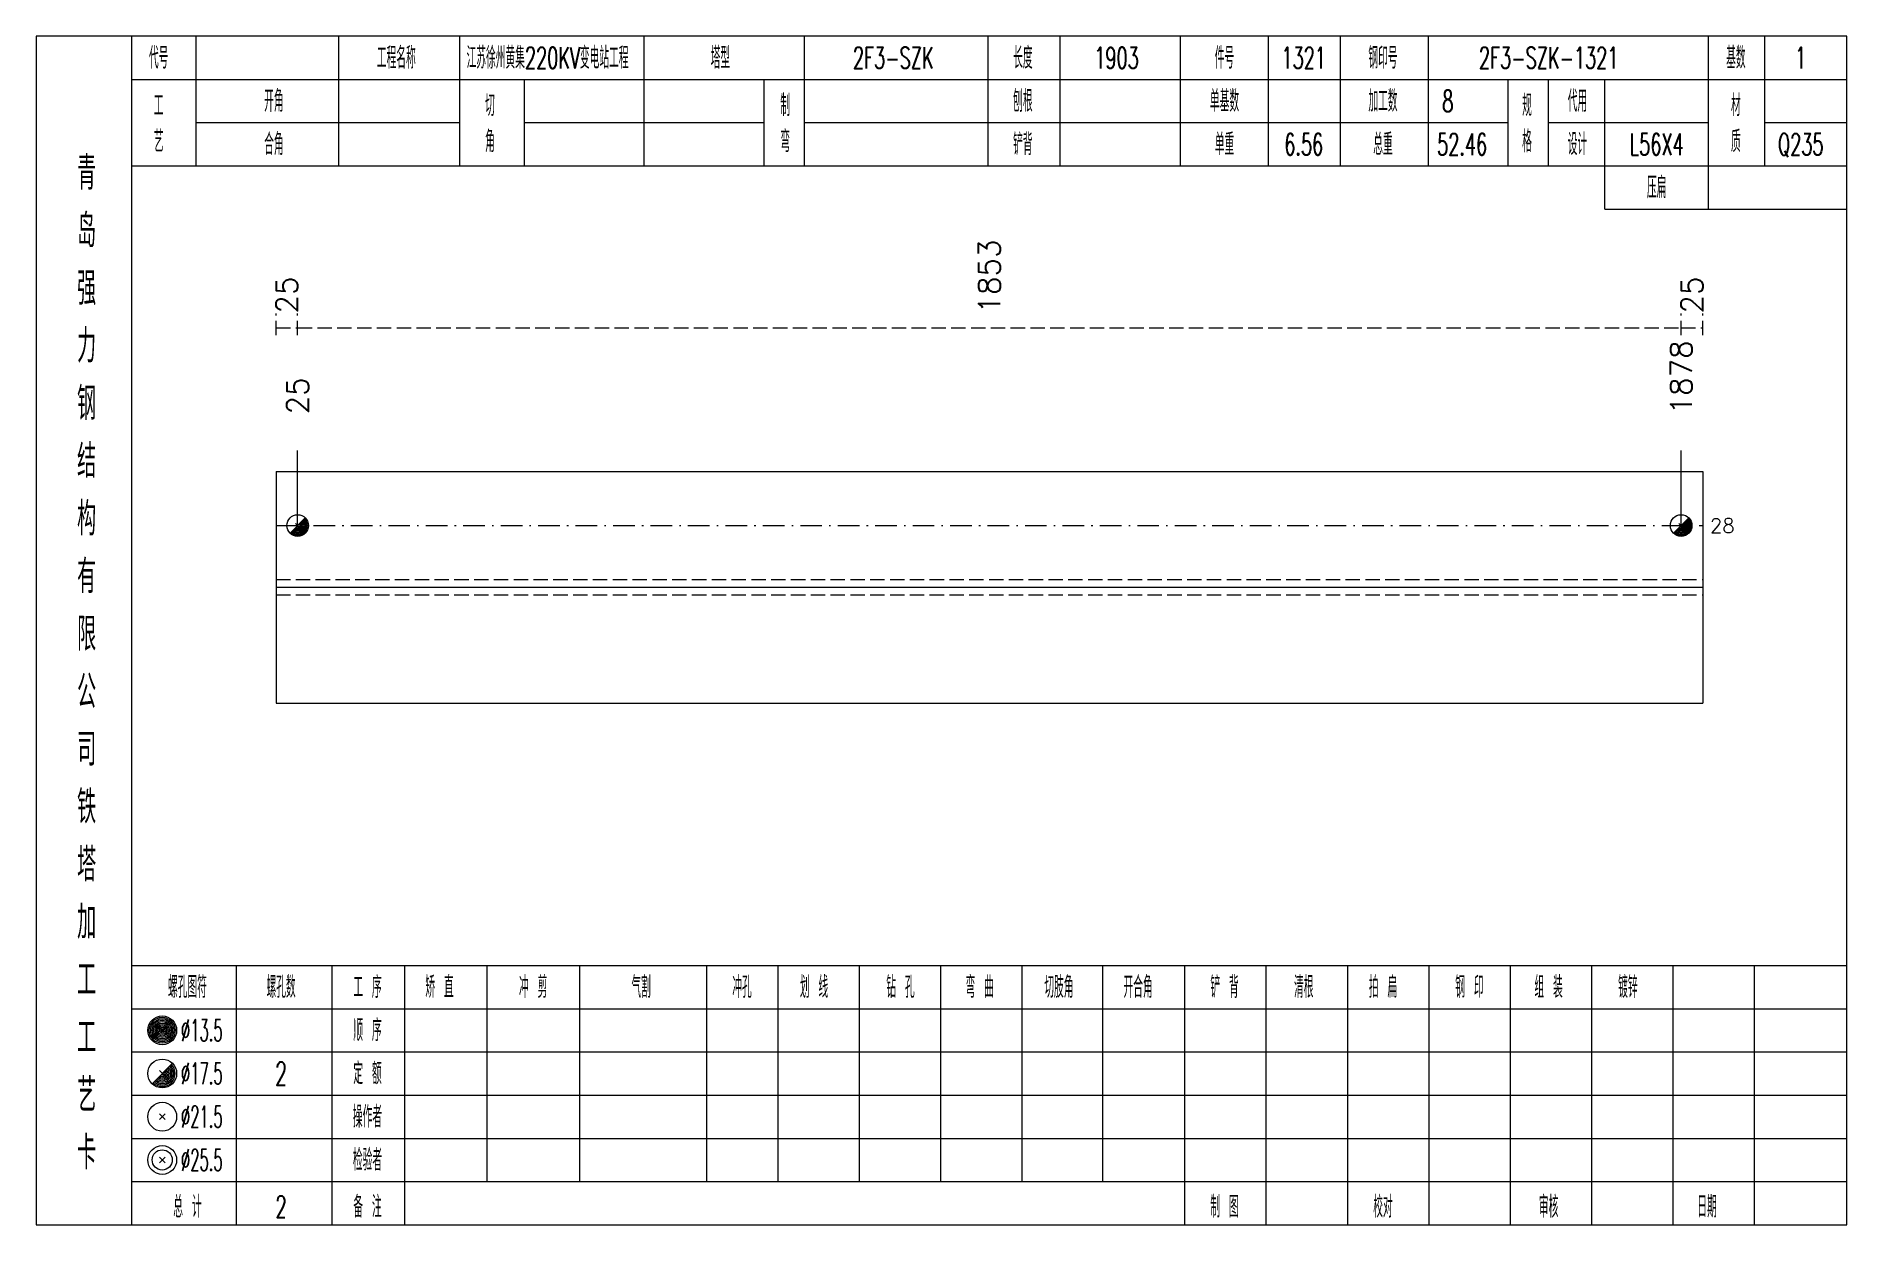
# Model space of a CAD drawing. Extents: x 0 to 4623, y -1159 to 4890.
# Drawn here: x 3736.8 to 3988.2, y 225 to 390 of the extents above; entities that cross this region are included whole.
import ezdxf
from ezdxf.enums import TextEntityAlignment as Align

# ---------------------------------------------------------------- set-up
doc = ezdxf.new("R2010")
doc.units = 0
doc.header["$MEASUREMENT"] = 0
doc.linetypes.add('一点画线', pattern=[5.2, 3, -1, 0.2, -1])
doc.linetypes.add('虚线', pattern=[2.75, 2, -0.75])
doc.layers.get('0').update_dxf_attribs({"linetype": 'CONTINUOUS', "lineweight": 25})
for name, color, linetype, lineweight in [('1', 7, 'CONTINUOUS', 25), ('4', 7, 'CONTINUOUS', 25), ('5', 7, 'CONTINUOUS', 25)]:
    doc.layers.add(name, color=color, linetype=linetype, lineweight=lineweight)
doc.styles.get("Standard").update_dxf_attribs({"font": 'simplex.shx', "width": 0.7, "height": 3, "bigfont": 'gbhzfs.shx'})

msp = doc.modelspace()

# ---------------------------------------------------------------- texts
at = {"color": 8, "linetype": 'Continuous', "lineweight": 9}
for s, p in [('1853', (3869.15, 351.5)), ('25', (3771.6, 351.5)), ('25', (3966.7, 351.5))]:
    msp.add_text(s, height=3, rotation=90, dxfattribs=at).set_placement(p, align=Align.MIDDLE_LEFT)
at = {"color": 7, "linetype": 'Continuous', "lineweight": 13}
for s, p in [('1878', (3965.2, 337.5)), ('25', (3773.1, 337.5))]:
    msp.add_text(s, height=3, rotation=90, dxfattribs=at).set_placement(p, align=Align.MIDDLE_LEFT)
msp.add_text('28', height=2, dxfattribs=at).set_placement((3969.2, 322.071), align=Align.MIDDLE_LEFT)
at = {"layer": '4', "color": 1, "linetype": 'Continuous', "lineweight": 13}
for s, height, width, p in [('代号', 3, 0.6, (3753.8, 387)), ('工程名称', 3, 0.6, (3786.8, 387)), ('江苏徐州黄集220KV变电站工程', 3, 0.6, (3807.8, 387)), ('塔型', 3, 0.6, (3831.8, 387)), ('2F3-SZK', 3, 0.6, (3855.8, 387)), ('长度', 3, 0.6, (3873.8, 387)), ('1903', 3, 0.6, (3886.8, 387)), ('件号', 3, 0.6, (3901.8, 387)), ('1321', 3, 0.6, (3912.8, 387)), ('钢印号', 3, 0.6, (3923.8, 387)), ('2F3-SZK-1321', 3, 0.6, (3946.8, 387)), ('基数', 3, 0.6, (3972.8, 387)), ('1', 3, 0.6, (3981.8, 387)), ('开角', 3, 0.6, (3769.8, 381)), ('制', 3, 0.6, (3840.8, 380.4)), ('刨根', 3, 0.6, (3873.8, 381)), ('单基数', 3, 0.6, (3901.8, 381)), ('加工数', 3, 0.6, (3923.8, 381)), ('8', 3, 0.6, (3932.8, 381)), ('规', 3, 0.6, (3943.8, 380.4)), ('代用', 3, 0.6, (3950.8, 381)), ('材', 3, 0.6, (3972.8, 380.4)), ('工', 3, 0.6, (3753.8, 380.4)), ('切', 3, 0.6, (3799.8, 380.4)), ('艺', 3, 0.6, (3753.8, 375.4)), ('角', 3, 0.6, (3799.8, 375.4)), ('弯', 3, 0.6, (3840.8, 375.4)), ('格', 3, 0.6, (3943.8, 375.4)), ('质', 3, 0.6, (3972.8, 375.4)), ('合角', 3, 0.6, (3769.8, 375)), ('铲背', 3, 0.6, (3873.8, 375)), ('单重', 3, 0.6, (3901.8, 375)), ('6.56', 3, 0.6, (3912.8, 375)), ('总重', 3, 0.6, (3923.8, 375)), ('52.46', 3, 0.6, (3934.8, 375)), ('设计', 3, 0.6, (3950.8, 375)), ('L56X4', 3, 0.6, (3961.8, 375)), ('Q235', 3, 0.6, (3981.8, 375)), ('青', 4.6, 0.8, (3743.8, 371)), ('压扁', 3, 0.6, (3961.8, 369)), ('岛', 4.6, 0.8, (3743.8, 363)), ('强', 4.6, 0.8, (3743.8, 355)), ('力', 4.6, 0.8, (3743.8, 347)), ('钢', 4.6, 0.8, (3743.8, 339)), ('结', 4.6, 0.8, (3743.8, 331)), ('构', 4.6, 0.8, (3743.8, 323)), ('有', 4.6, 0.8, (3743.8, 315)), ('限', 4.6, 0.8, (3743.8, 307)), ('公', 4.6, 0.8, (3743.8, 299)), ('司', 4.6, 0.8, (3743.8, 291)), ('铁', 4.6, 0.8, (3743.8, 283)), ('塔', 4.6, 0.8, (3743.8, 275)), ('加', 4.6, 0.8, (3743.8, 267)), ('工', 4.6, 0.8, (3743.8, 259)), ('螺孔图符', 3, 0.6, (3757.8, 258)), ('螺孔数', 3, 0.6, (3770.8, 258)), ('工 序', 3, 0.6, (3782.8, 258)), ('矫 直', 3, 0.6, (3792.8, 258)), ('冲 剪', 3, 0.6, (3805.8, 258)), ('气割', 3, 0.6, (3820.8, 258)), ('冲孔', 3, 0.6, (3834.8, 258)), ('划 线', 3, 0.6, (3844.8, 258)), ('钻 孔', 3, 0.6, (3856.8, 258)), ('弯 曲', 3, 0.6, (3867.8, 258)), ('切肢角', 3, 0.6, (3878.8, 258)), ('开合角', 3, 0.6, (3889.8, 258)), ('铲 背', 3, 0.6, (3901.8, 258)), ('清根', 3, 0.6, (3912.8, 258)), ('拍 扁', 3, 0.6, (3923.8, 258)), ('钢 印', 3, 0.6, (3935.8, 258)), ('组 装', 3, 0.6, (3946.8, 258)), ('镀锌', 3, 0.6, (3957.8, 258)), ('工', 4.6, 0.8, (3743.8, 251)), ('%%C13.5', 3, 0.5, (3759.8, 252)), ('顺 序', 3, 0.6, (3782.8, 252)), ('%%C17.5', 3, 0.5, (3759.8, 246)), ('2', 3.2, 0.6, (3770.8, 246)), ('定 额', 3, 0.6, (3782.8, 246)), ('艺', 4.6, 0.8, (3743.8, 243)), ('%%C21.5', 3, 0.5, (3759.8, 240)), ('操作者', 3, 0.6, (3782.8, 240)), ('卡', 4.6, 0.8, (3743.8, 235)), ('%%C25.5', 3, 0.5, (3759.8, 234)), ('检验者', 3, 0.6, (3782.8, 234)), ('总 计', 3, 0.6, (3757.8, 227.5)), ('2', 3, 0.6, (3770.8, 227.5)), ('备 注', 3, 0.6, (3782.8, 227.5)), ('制 图', 3, 0.6, (3901.8, 227.5)), ('校对', 3, 0.6, (3923.8, 227.5)), ('审核', 3, 0.6, (3946.8, 227.5)), ('日期', 3, 0.6, (3968.8, 227.5))]:
    msp.add_text(s, height=height, dxfattribs=dict(at, width=width)).set_placement(p, align=Align.MIDDLE_CENTER)

# ---------------------------------------------------------------- blocks, each defined once
blk = doc.blocks.new('孔17.5')
at = {"layer": '5', "color": 7, "linetype": 'Continuous', "lineweight": 13}
for p, q in [((-0.707, -0.707), (0.707, 0.707)), ((-0.2, 0.2), (0.2, -0.2))]:
    blk.add_line(p, q, dxfattribs=at)
blk.add_circle((0, 0), 1, dxfattribs=at)
for radius in [0.9, 0.8, 0.7, 0.6, 0.5, 0.4, 0.3, 0.2, 0.1]:
    blk.add_arc((0, 0), radius, 225, 45, dxfattribs=at)

# ---------------------------------------------------------------- linework, layer by layer
at = {"color": 8, "linetype": '虚线', "lineweight": 9}
for p, q in [((3770.1, 348.5), (3770.1, 351.5)), ((3770.1, 349.5), (3773.1, 349.5)), ((3773.1, 348.5), (3773.1, 351.5)), ((3773.1, 348.5), (3773.1, 351.5)), ((3773.1, 349.5), (3965.2, 349.5)), ((3965.2, 348.5), (3965.2, 351.5)), ((3965.2, 348.5), (3965.2, 351.5)), ((3965.2, 349.5), (3968.2, 349.5)), ((3968.2, 348.5), (3968.2, 351.5))]:
    msp.add_line(p, q, dxfattribs=at)
at = {"color": 7, "linetype": 'Continuous', "lineweight": 13}
for p, q in [((3773.1, 322.071), (3773.1, 332.5)), ((3965.2, 322.071), (3965.2, 332.5))]:
    msp.add_line(p, q, dxfattribs=at)
at = {"color": 7, "linetype": 'Continuous', "lineweight": 18}
for p, q in [((3770.1, 329.571), (3770.1, 297.429)), ((3770.1, 329.571), (3968.2, 329.571)), ((3968.2, 329.571), (3968.2, 297.429)), ((3770.1, 313.5), (3968.2, 313.5))]:
    msp.add_line(p, q, dxfattribs=at)
at = {"color": 3, "linetype": '一点画线', "lineweight": 13}
msp.add_line((3770.1, 322.071), (3968.2, 322.071), dxfattribs=at)
at = {"color": 1, "linetype": '虚线', "lineweight": 18}
for p, q in [((3770.1, 314.571), (3968.2, 314.571)), ((3770.1, 312.429), (3968.2, 312.429))]:
    msp.add_line(p, q, dxfattribs=at)
at = {"layer": '1', "color": 7, "linetype": 'Continuous', "lineweight": 18}
msp.add_line((3770.1, 297.429), (3968.2, 297.429), dxfattribs=at)
at = {"layer": '4', "color": 1, "linetype": 'Continuous', "lineweight": 18}
for p, q in [((3750.1, 225), (3750.1, 390)), ((3759, 372), (3759, 390)), ((3778.8, 372), (3778.8, 390)), ((3795.6, 372), (3795.6, 390)), ((3821.2, 372), (3821.2, 390)), ((3843.5, 372), (3843.5, 390)), ((3869, 372), (3869, 390)), ((3879, 372), (3879, 390)), ((3895.7, 372), (3895.7, 390)), ((3907.9, 372), (3907.9, 390)), ((3917.9, 372), (3917.9, 390)), ((3930.1, 372), (3930.1, 390)), ((3969, 366), (3969, 390)), ((3976.8, 372), (3976.8, 390)), ((3750.1, 384), (3988.2, 384)), ((3804.6, 372), (3804.6, 384)), ((3837.9, 372), (3837.9, 384)), ((3941.2, 372), (3941.2, 384)), ((3946.8, 372), (3946.8, 384)), ((3954.6, 366), (3954.6, 384)), ((3759, 378), (3795.6, 378)), ((3804.6, 378), (3837.9, 378)), ((3843.5, 378), (3941.2, 378)), ((3946.8, 378), (3969, 378)), ((3976.8, 378), (3988.2, 378)), ((3750.1, 372), (3988.2, 372)), ((3954.6, 366), (3988.2, 366)), ((3750.1, 261), (3988.2, 261)), ((3764.6, 225), (3764.6, 261)), ((3777.9, 225), (3777.9, 261)), ((3788, 225), (3788, 261)), ((3799.4, 231), (3799.4, 261)), ((3812.3, 231), (3812.3, 261)), ((3829.9, 231), (3829.9, 261)), ((3839.8, 231), (3839.8, 261)), ((3851.1, 231), (3851.1, 261)), ((3862.4, 231), (3862.4, 261)), ((3873.7, 231), (3873.7, 261)), ((3884.9, 231), (3884.9, 261)), ((3896.3, 231), (3896.3, 261)), ((3907.6, 231), (3907.6, 261)), ((3918.9, 231), (3918.9, 261)), ((3930.2, 231), (3930.2, 261)), ((3941.5, 231), (3941.5, 261)), ((3952.8, 231), (3952.8, 261)), ((3964.1, 231), (3964.1, 261)), ((3975.4, 231), (3975.4, 261)), ((3750.1, 255), (3988.2, 255)), ((3750.1, 249), (3988.2, 249)), ((3750.1, 243), (3988.2, 243)), ((3750.1, 237), (3988.2, 237)), ((3750.1, 231), (3988.2, 231)), ((3896.3, 225), (3896.3, 231)), ((3907.6, 225), (3907.6, 231)), ((3918.9, 225), (3918.9, 231)), ((3930.2, 225), (3930.2, 231)), ((3941.5, 225), (3941.5, 231)), ((3952.8, 225), (3952.8, 231)), ((3964.1, 225), (3964.1, 231)), ((3975.4, 225), (3975.4, 231))]:
    msp.add_line(p, q, dxfattribs=at)
at = {"layer": '4', "color": 7, "linetype": 'Continuous', "lineweight": 13}
for p, q in [((3754.1, 251.8), (3754.5, 252.2)), ((3754.5, 251.8), (3754.1, 252.2)), ((3752.886, 244.586), (3755.714, 247.414)), ((3753.9, 246.4), (3754.7, 245.6)), ((3753.9, 239.6), (3754.7, 240.4)), ((3753.9, 240.4), (3754.7, 239.6)), ((3753.9, 233.6), (3754.7, 234.4)), ((3753.9, 234.4), (3754.7, 233.6))]:
    msp.add_line(p, q, dxfattribs=at)
at = {"layer": '4', "color": 1, "linetype": 'Continuous', "lineweight": 18}
msp.add_lwpolyline([(3736.8, 390), (3736.8, 225), (3988.2, 225), (3988.2, 390)], close=True, dxfattribs=at)
at = {"layer": '4', "color": 7, "linetype": 'Continuous', "lineweight": 13}
for centre, radius in [((3754.3, 252), 2), ((3754.3, 252), 1.8), ((3754.3, 252), 1.6), ((3754.3, 252), 1.4), ((3754.3, 252), 1.2), ((3754.3, 252), 1), ((3754.3, 252), 0.8), ((3754.3, 252), 0.6), ((3754.3, 252), 0.4), ((3754.3, 252), 0.2), ((3754.3, 246), 2), ((3754.3, 240), 2), ((3754.3, 234), 2), ((3754.3, 234), 1.4)]:
    msp.add_circle(centre, radius, dxfattribs=at)
for radius in [1.8, 1.6, 1.4, 1.2, 1, 0.8, 0.6, 0.4, 0.2]:
    msp.add_arc((3754.3, 246), radius, 225, 45, dxfattribs=at)

# ---------------------------------------------------------------- block references
at = {"color": 7, "linetype": 'Continuous', "lineweight": 13, "xscale": 1.5, "yscale": 1.5, "zscale": 1.5}
for p in [(3773.1, 322.071), (3965.2, 322.071)]:
    msp.add_blockref('孔17.5', p, dxfattribs=at)

msp.set_redraw_order([(e.dxf.handle, doc.entitydb.next_handle()) for e in msp.query("TEXT MTEXT ATTDEF DIMENSION ARC_DIMENSION")])  # texts and dimensions are drawn at this point

doc.saveas('drawing.dxf')
